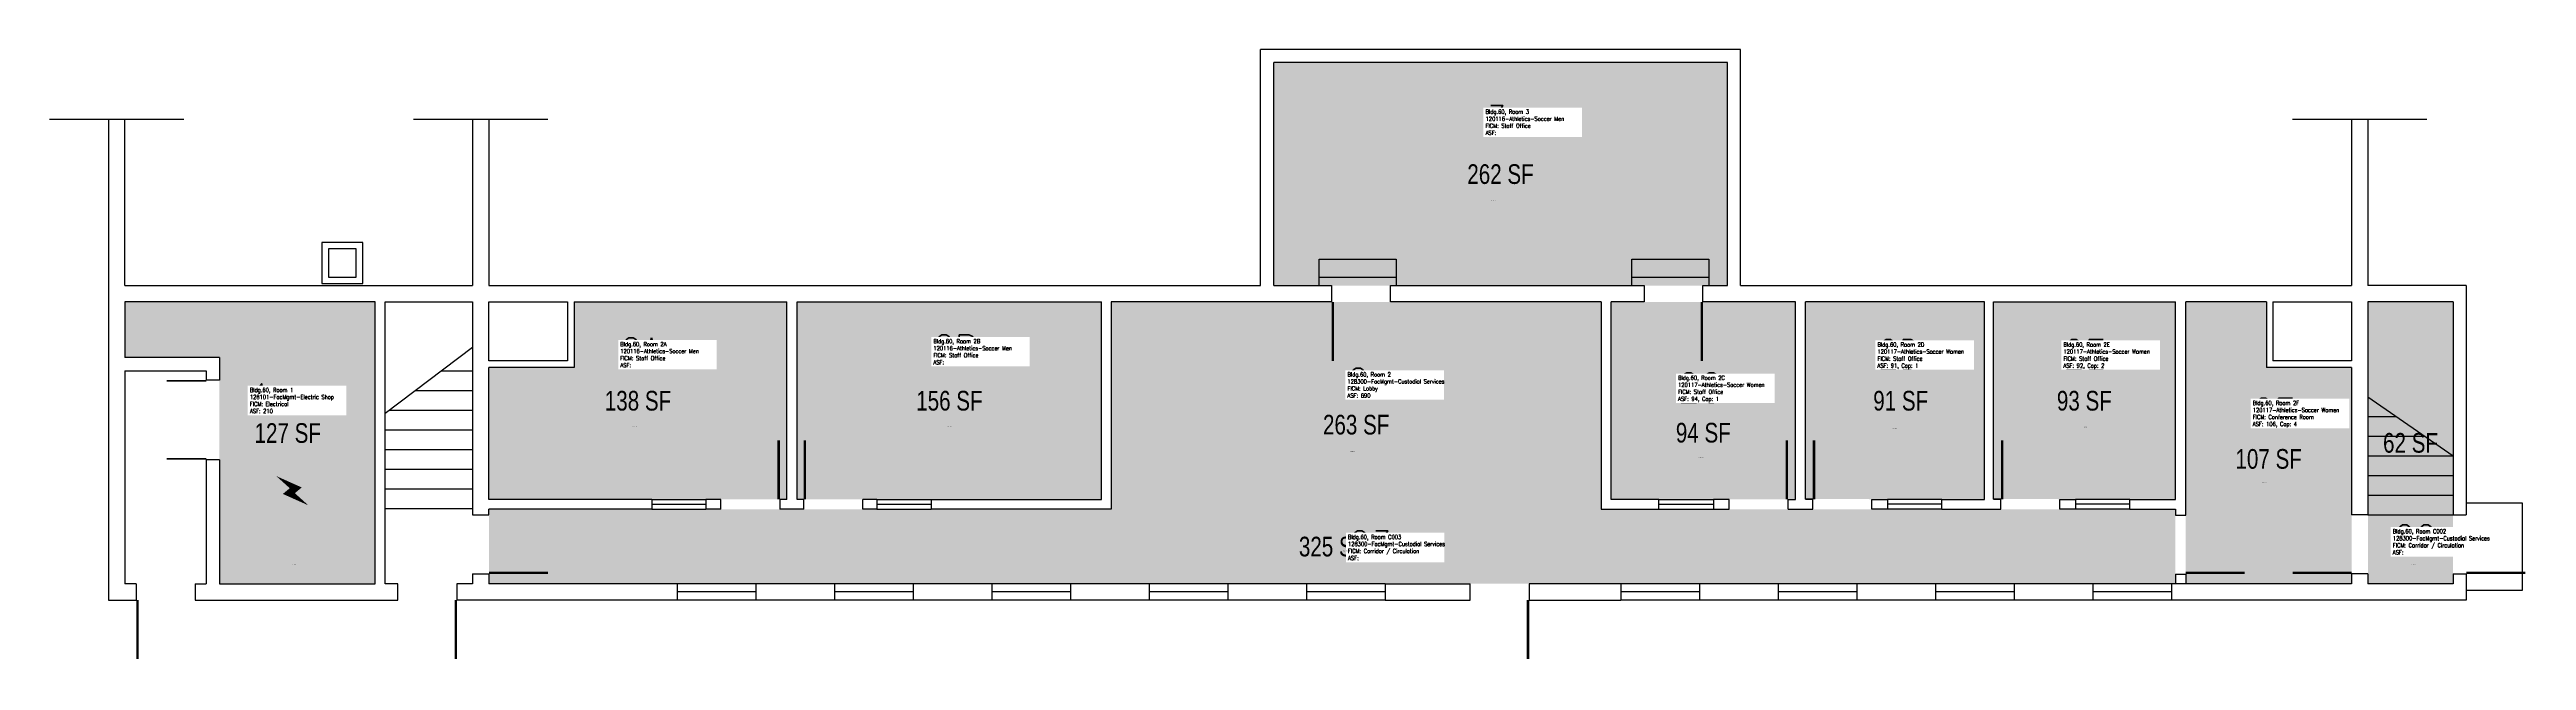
# Model space of a CAD drawing. Header units: inches. Extents: x 0 to 1743, y 0 to 2570.
# Drawn here: x 231 to 1743, y 2197 to 2570 of the extents above; entities outside this region: 2.
import ezdxf
from ezdxf.enums import TextEntityAlignment as Align

# ---------------------------------------------------------------- set-up
doc = ezdxf.new("R2010")
doc.units = ezdxf.units.IN
doc.header["$LTSCALE"] = 10
doc.header["$MEASUREMENT"] = 0
doc.layers.get('0').update_dxf_attribs({"linetype": 'CONTINUOUS'})
for name, color, linetype in [('A-DOOR', 2, 'CONTINUOUS'), ('A-FLOR', 3, 'CONTINUOUS'), ('A-GLAZ', 1, 'CONTINUOUS'), ('A-GLAZ-SILL', 2, 'CONTINUOUS'), ('A-IDEN-ICON', 4, 'CONTINUOUS'), ('A-IDEN-RNUM', 7, 'CONTINUOUS'), ('A-IDEN-SNUM', 4, 'CONTINUOUS'), ('A-IDEN-VNUM', 4, 'CONTINUOUS'), ('A-WALL', 5, 'CONTINUOUS'), ('AREA-TEXT', 3, 'CONTINUOUS'), ('Rooms-Category-Color', 7, 'CONTINUOUS'), ('Rooms-College-Color', 7, 'CONTINUOUS'), ('Rooms-Department-Color', 7, 'CONTINUOUS'), ('Rooms-Division-Color', 7, 'CONTINUOUS'), ('Rooms-Information', 7, 'CONTINUOUS')]:
    doc.layers.add(name, color=color, linetype=linetype)
doc.styles.add('AREA', font='arial.ttf', dxfattribs={"width": 0.75, "height": 12})
doc.styles.add('ROOMSNUMBER', font='txt', dxfattribs={"height": 0.03})
doc.styles.add('ROOMVNUMBER', font='simplex.shx', dxfattribs={"width": 0.85})

# ---------------------------------------------------------------- blocks, each defined once
blk = doc.blocks.new('CPELECT')
at = {"color": 0, "linetype": 'ByBlock'}
blk.add_lwpolyline([(0.062, 0.063, 0, 0.03, 0), (0.01, -0.017, 0.03, 0.03, 0), (-0.01, 0.007, 0.03, 0, 0), (-0.062, -0.073, 0.03, 0, 0)], format="xyseb", dxfattribs=at)

msp = doc.modelspace()

# ---------------------------------------------------------------- hatches: boundary and pattern name
at = {"layer": 'Rooms-Category-Color', "true_color": 0xfa9ba3}
for points in [[(978.1, 2562), (978.1, 2426), (1255, 2426), (1255, 2562)], [(551, 2416), (680.9, 2416), (680.9, 2295.5), (499, 2295.5), (499, 2376), (551, 2376)], [(687.2, 2295.5), (687.2, 2416), (873, 2416), (873, 2295.5)], [(1184, 2416), (1296.5, 2416), (1296.5, 2295.5), (1184, 2295.5)], [(1302.6, 2295.7), (1302.6, 2416), (1411.9, 2416), (1411.9, 2295.5)], [(1528.5, 2295.5), (1417.4, 2295.7), (1417.4, 2416), (1528.5, 2416)], [(1534.8, 2416), (1584, 2416), (1584, 2376), (1636, 2376), (1636, 2244), (1534.8, 2244)]]:
    msp.add_hatch(color=241, dxfattribs=at).paths.add_polyline_path(points)
at = {"layer": 'Rooms-Category-Color', "true_color": 0xadadad}
for points in [[(276.8, 2416), (429.6, 2416), (429.6, 2244), (334.5, 2244), (334.5, 2382), (276.8, 2382)], [(878.9, 2416), (1178, 2416), (1178, 2289.5), (878.9, 2289.5)], [(1646, 2244), (1698, 2244), (1698, 2365), (1698, 2385), (1698, 2416), (1646, 2416)], [(1528.5, 2244), (499, 2244), (499, 2289.5), (1528.5, 2289.5)]]:
    msp.add_hatch(color=253, dxfattribs=at).paths.add_polyline_path(points)
at = {"layer": 'Rooms-College-Color', "true_color": 0xadadad}
for points in [[(978.1, 2562), (978.1, 2426), (1255, 2426), (1255, 2562)], [(551, 2416), (680.9, 2416), (680.9, 2295.5), (499, 2295.5), (499, 2376), (551, 2376)], [(687.2, 2295.5), (687.2, 2416), (873, 2416), (873, 2295.5)], [(1646, 2244), (1698, 2244), (1698, 2365), (1698, 2385), (1698, 2416), (1646, 2416)], [(1528.5, 2244), (499, 2244), (499, 2289.5), (1528.5, 2289.5)]]:
    msp.add_hatch(color=253, dxfattribs=at).paths.add_polyline_path(points)
at = {"layer": 'Rooms-College-Color', "true_color": 0xffe090}
for points in [[(276.8, 2416), (429.6, 2416), (429.6, 2244), (334.5, 2244), (334.5, 2382), (276.8, 2382)], [(1184, 2416), (1296.5, 2416), (1296.5, 2295.5), (1184, 2295.5)], [(1302.6, 2295.7), (1302.6, 2416), (1411.9, 2416), (1411.9, 2295.5)], [(1528.5, 2295.5), (1417.4, 2295.7), (1417.4, 2416), (1528.5, 2416)], [(1534.8, 2416), (1584, 2416), (1584, 2376), (1636, 2376), (1636, 2244), (1534.8, 2244)]]:
    msp.add_hatch(color=41, dxfattribs=at).paths.add_polyline_path(points)
at = {"layer": 'Rooms-College-Color', "true_color": 0x80bc67}
msp.add_hatch(color=83, dxfattribs=at).paths.add_polyline_path([(878.9, 2416), (1178, 2416), (1178, 2289.5), (878.9, 2289.5)])
at = {"layer": 'Rooms-Department-Color', "true_color": 0x604aed}
for points in [[(978.1, 2562), (978.1, 2426), (1255, 2426), (1255, 2562)], [(551, 2416), (680.9, 2416), (680.9, 2295.5), (499, 2295.5), (499, 2376), (551, 2376)], [(687.2, 2295.5), (687.2, 2416), (873, 2416), (873, 2295.5)], [(1184, 2416), (1296.5, 2416), (1296.5, 2295.5), (1184, 2295.5)], [(1302.6, 2295.7), (1302.6, 2416), (1411.9, 2416), (1411.9, 2295.5)], [(1528.5, 2295.5), (1417.4, 2295.7), (1417.4, 2416), (1528.5, 2416)], [(1534.8, 2416), (1584, 2416), (1584, 2376), (1636, 2376), (1636, 2244), (1534.8, 2244)]]:
    msp.add_hatch(color=173, dxfattribs=at).paths.add_polyline_path(points)
at = {"layer": 'Rooms-Department-Color', "true_color": 0xacacac}
for points in [[(276.8, 2416), (429.6, 2416), (429.6, 2244), (334.5, 2244), (334.5, 2382), (276.8, 2382)], [(878.9, 2416), (1178, 2416), (1178, 2289.5), (878.9, 2289.5)], [(1646, 2244), (1698, 2244), (1698, 2365), (1698, 2385), (1698, 2416), (1646, 2416)], [(1528.5, 2244), (499, 2244), (499, 2289.5), (1528.5, 2289.5)]]:
    msp.add_hatch(color=253, dxfattribs=at).paths.add_polyline_path(points)
at = {"layer": 'Rooms-Division-Color', "true_color": 0x604aed}
for points in [[(978.1, 2562), (978.1, 2426), (1255, 2426), (1255, 2562)], [(551, 2416), (680.9, 2416), (680.9, 2295.5), (499, 2295.5), (499, 2376), (551, 2376)], [(687.2, 2295.5), (687.2, 2416), (873, 2416), (873, 2295.5)], [(1184, 2416), (1296.5, 2416), (1296.5, 2295.5), (1184, 2295.5)], [(1302.6, 2295.7), (1302.6, 2416), (1411.9, 2416), (1411.9, 2295.5)], [(1528.5, 2295.5), (1417.4, 2295.7), (1417.4, 2416), (1528.5, 2416)], [(1534.8, 2416), (1584, 2416), (1584, 2376), (1636, 2376), (1636, 2244), (1534.8, 2244)]]:
    msp.add_hatch(color=173, dxfattribs=at).paths.add_polyline_path(points)
at = {"layer": 'Rooms-Division-Color', "true_color": 0xadadad}
for points in [[(276.8, 2416), (429.6, 2416), (429.6, 2244), (334.5, 2244), (334.5, 2382), (276.8, 2382)], [(878.9, 2416), (1178, 2416), (1178, 2289.5), (878.9, 2289.5)], [(1646, 2244), (1698, 2244), (1698, 2365), (1698, 2385), (1698, 2416), (1646, 2416)], [(1528.5, 2244), (499, 2244), (499, 2289.5), (1528.5, 2289.5)]]:
    msp.add_hatch(color=253, dxfattribs=at).paths.add_polyline_path(points)

# ---------------------------------------------------------------- linework, layer by layer
at = {"layer": 'A-DOOR', "elevation": 0}
for points in [[(1014.1, 2416, 1.5, 1.5, 0), (1014.1, 2380, 0, 0, 0), (1013.4, 2380, 0, 0, 0.414214), (1049.4, 2416, 0, 0, 0.414214)], [(1239.4, 2416, 1.5, 1.5, 0), (1239.4, 2380, 0, 0, 0), (1240.2, 2380, 0, 0, -0.414214), (1204.2, 2416, 0, 0, -0.414214)], [(326.5, 2367.8, 1.01, 1.01, 0), (302.3, 2367.8, 0, 0, 0), (302.3, 2368.3, 0, 0, 0.414214), (326.5, 2344, 0, 0, 0.414214)], [(326.5, 2320.2, 1.01, 1.01, 0), (302.3, 2320.2, 0, 0, 0), (302.3, 2319.7, 0, 0, -0.414214), (326.5, 2344, 0, 0, -0.414214)], [(326.5, 2320.2, 1.01, 1.01, 0), (302.3, 2320.2, 0, 0, 0), (302.3, 2319.7, 0, 0, -0.414214), (326.5, 2344, 0, 0, -0.414214)], [(499, 2250.7, 1.5, 1.5, 0), (535, 2250.7, 0, 0, 0), (535, 2250, 0, 0, 0.414214), (499, 2286, 0, 0, 0.414214)], [(1534.8, 2250.7, 1.5, 1.5, 0), (1570.8, 2250.7, 0, 0, 0), (1570.8, 2250, 0, 0, 0.414214), (1534.8, 2286, 0, 0, 0.414214)], [(1636, 2250.7, 1.5, 1.5, 0), (1600, 2250.7, 0, 0, 0), (1600, 2250, 0, 0, -0.414214), (1636, 2286, 0, 0, -0.414214)], [(1706, 2250.7, 1.5, 1.5, 0), (1742, 2250.7, 0, 0, 0), (1742, 2250, 0, 0, 0.414214), (1706, 2286, 0, 0, 0.414214)], [(284.5, 2234, 1.5, 1.5, 0), (284.5, 2198, 0, 0, 0), (283.7, 2198, 0, 0, 0.414214), (319.7, 2234, 0, 0, 0.414214)], [(478.8, 2234, 1.5, 1.5, 0), (478.8, 2198, 0, 0, 0), (479.5, 2198, 0, 0, -0.414214), (443.5, 2234, 0, 0, -0.414214)], [(1133.3, 2234, 1.5, 1.5, 0), (1133.3, 2198, 0, 0, 0), (1134, 2198, 0, 0, -0.414214), (1098, 2234, 0, 0, -0.414214)]]:
    msp.add_lwpolyline(points, format="xyseb", dxfattribs=at)
at = {"layer": 'A-DOOR'}
for points in [[(675.9, 2295.5, 1.5, 1.5, 0), (675.9, 2331.5, 0, 0, 0), (676.6, 2331.5, 0, 0, 0.414214), (640.6, 2295.5, 0, 0, 0.414214)], [(691.9, 2295.5, 1.5, 1.5, 0), (691.9, 2331.5, 0, 0, 0), (691.2, 2331.5, 0, 0, -0.414214), (727.2, 2295.5, 0, 0, -0.414214)], [(1291.3, 2295.5, 1.5, 1.5, 0), (1291.3, 2331.5, 0, 0, 0), (1292, 2331.5, 0, 0, 0.414214), (1256, 2295.5, 0, 0, 0.414214)], [(1307.9, 2295.5, 1.5, 1.5, 0), (1307.9, 2331.5, 0, 0, 0), (1307.1, 2331.5, 0, 0, -0.414214), (1343.1, 2295.5, 0, 0, -0.414214)], [(1422.7, 2295.5, 1.5, 1.5, 0), (1422.7, 2331.5, 0, 0, 0), (1421.9, 2331.5, 0, 0, -0.414214), (1457.9, 2295.5, 0, 0, -0.414214)]]:
    msp.add_lwpolyline(points, format="xyseb", dxfattribs=at)
at = {"layer": 'A-FLOR'}
for p, q in [((1005.9, 2426), (1005.9, 2442)), ((1005.9, 2442), (1052.9, 2442)), ((1052.9, 2442), (1052.9, 2426, 0)), ((1196.6, 2426), (1196.6, 2442)), ((1196.6, 2442), (1243.6, 2442)), ((1243.6, 2442), (1243.6, 2426, 0)), ((1005.9, 2431), (1052.9, 2431)), ((1196.6, 2431), (1243.6, 2431)), ((435.6, 2348.2, 0), (489, 2388.4, 0)), ((469.8, 2374, 0), (489, 2374, 0)), ((453.9, 2362, 0), (489, 2362, 0)), ((438, 2350, 0), (489, 2350, 0)), ((1698, 2321.9, 0), (1646, 2357.9, 0)), ((1663.3, 2345.9, 0), (1646, 2345.9, 0)), ((435.6, 2338, 0), (489, 2338, 0)), ((1680.7, 2333.9, 0), (1646, 2333.9, 0)), ((435.6, 2326, 0), (489, 2326, 0)), ((435.6, 2314, 0), (489, 2314, 0)), ((1698, 2321.9, 0), (1646, 2321.9, 0)), ((435.6, 2302, 0), (489, 2302, 0)), ((1698, 2309.9, 0), (1646, 2309.9, 0)), ((435.6, 2290, 0), (489, 2290, 0)), ((1698, 2297.9, 0), (1646, 2297.9, 0)), ((1698, 2285.9, 0), (1646, 2285.9, 0)), ((1740.3, 2293.2, 0), (1706, 2293.2, 0)), ((1740.3, 2240, 0), (1740.3, 2293.2, 0)), ((1706, 2240, 0), (1740.3, 2240, 0))]:
    msp.add_line(p, q, dxfattribs=at)
at = {"layer": 'A-GLAZ'}
for p, q in [((598.5, 2292.5), (631.5, 2292.5)), ((735.8, 2292.5), (769, 2292.5)), ((1213.2, 2292.5), (1246.5, 2292.5)), ((1385.9, 2292.5), (1352.7, 2292.5)), ((1500.7, 2292.5), (1467.5, 2292.5)), ((662, 2239, 0), (614, 2239, 0)), ((758, 2239, 0), (710, 2239, 0)), ((854, 2239, 0), (806, 2239, 0)), ((950, 2239, 0), (902, 2239, 0)), ((1046, 2239, 0), (998, 2239, 0)), ((1238, 2239, 0), (1190, 2239, 0)), ((1334, 2239, 0), (1286, 2239, 0)), ((1430, 2239, 0), (1382, 2239, 0)), ((1526, 2239, 0), (1478, 2239, 0))]:
    msp.add_line(p, q, dxfattribs=at)
at = {"layer": 'A-GLAZ-SILL'}
for p, q in [((598.5, 2295.5), (631.5, 2295.5)), ((598.5, 2289.5), (631.5, 2289.5)), ((735.8, 2295.5), (769, 2295.5)), ((735.8, 2289.5), (769, 2289.5)), ((1213.2, 2295.5), (1246.5, 2295.5)), ((1213.2, 2289.5), (1246.5, 2289.5)), ((1385.9, 2295.5), (1352.7, 2295.5)), ((1385.9, 2289.5), (1352.7, 2289.5)), ((1500.7, 2295.5), (1467.5, 2295.5)), ((1500.7, 2289.5), (1467.5, 2289.5)), ((662, 2244, 0), (614, 2244, 0)), ((758, 2244, 0), (710, 2244, 0)), ((854, 2244, 0), (806, 2244, 0)), ((950, 2244, 0), (902, 2244, 0)), ((1046, 2244, 0), (998, 2244, 0)), ((1238, 2244, 0), (1190, 2244, 0)), ((1334, 2244, 0), (1286, 2244, 0)), ((1430, 2244, 0), (1382, 2244, 0)), ((1526, 2244, 0), (1478, 2244, 0)), ((662, 2234, 0), (614, 2234, 0)), ((758, 2234, 0), (710, 2234, 0)), ((854, 2234, 0), (806, 2234, 0)), ((950, 2234, 0), (902, 2234, 0)), ((1046, 2234, 0), (998, 2234, 0)), ((1238, 2234, 0), (1190, 2234, 0)), ((1334, 2234, 0), (1286, 2234, 0)), ((1430, 2234, 0), (1382, 2234, 0)), ((1526, 2234, 0), (1478, 2234, 0))]:
    msp.add_line(p, q, dxfattribs=at)
at = {"layer": 'A-WALL'}
for p, q in [((970, 2426, 0), (970, 2570, 0)), ((1263.1, 2570, 0), (970, 2570, 0)), ((978.1, 2426, 0), (978.1, 2562, 0)), ((1255, 2562, 0), (978.1, 2562, 0)), ((1255, 2426, 0), (1255, 2562, 0)), ((1263.1, 2426, 0), (1263.1, 2570, 0)), ((312.8, 2527.4, 0), (230.8, 2527.4, 0)), ((266.8, 2527.4, 0), (266.8, 2234, 0)), ((276.8, 2426, 0), (276.8, 2527.4, 0)), ((276.8, 2426, 0), (276.8, 2527.4, 0)), ((535, 2527.4, 0), (453, 2527.4, 0)), ((489, 2527.4, 0), (489, 2426, 0)), ((499, 2527.4, 0), (499, 2426, 0)), ((1682, 2527.4, 0), (1600, 2527.4, 0)), ((1636, 2527.4, 0), (1636, 2426, 0)), ((1646, 2527.4, 0), (1646, 2426, 0)), ((276.8, 2426, 0), (489, 2426, 0)), ((499, 2426, 0), (970, 2426, 0)), ((978.1, 2426, 0), (1013.3, 2426, 0)), ((1013.3, 2426, 0), (1013.3, 2416, 0)), ((1049.4, 2416, 0), (1049.4, 2426, 0)), ((1049.4, 2426, 0), (1204.2, 2426, 0)), ((1204.2, 2426, 0), (1204.2, 2416, 0)), ((1240, 2416, 0), (1240, 2426, 0)), ((1240, 2426, 0), (1255, 2426, 0)), ((1263.1, 2426, 0), (1636, 2426, 0)), ((1706, 2426, 0), (1646, 2426, 0)), ((1706, 2426, 0), (1706, 2286, 0)), ((429.6, 2416, 0), (276.8, 2416, 0)), ((276.8, 2416, 0), (276.8, 2382, 0)), ((429.6, 2244, 0), (429.6, 2416, 0)), ((435.6, 2244, 0), (435.6, 2416, 0)), ((435.6, 2416, 0), (489, 2416, 0)), ((489, 2416, 0), (489, 2286, 0)), ((499, 2380, 0), (499, 2416, 0)), ((499, 2416, 0), (547, 2416, 0)), ((547, 2416, 0), (547, 2380, 0)), ((551, 2416, 0), (551, 2376, 0)), ((551, 2416, 0), (680.9, 2416, 0)), ((680.9, 2295.5), (680.9, 2416, 0)), ((687.2, 2295.5), (687.2, 2416, 0)), ((687.2, 2416, 0), (873, 2416, 0)), ((873, 2295.5), (873, 2416, 0)), ((878.9, 2416), (878.9, 2289.5)), ((1013.3, 2416, 0), (878.9, 2416)), ((1178, 2416, 0), (1049.4, 2416, 0)), ((1178, 2416), (1178, 2289.5)), ((1204.2, 2416, 0), (1184, 2416, 0)), ((1184, 2295.5, 0), (1184, 2416, 0)), ((1296.5, 2416, 0), (1240, 2416, 0)), ((1296.5, 2295.5), (1296.5, 2416, 0)), ((1302.6, 2295.7), (1302.6, 2416, 0)), ((1411.9, 2416, 0), (1302.6, 2416, 0)), ((1411.9, 2295.5), (1411.9, 2416, 0)), ((1417.4, 2295.7), (1417.4, 2416, 0)), ((1417.4, 2416, 0), (1528.5, 2416, 0)), ((1528.5, 2295.5), (1528.5, 2416, 0)), ((1534.8, 2285.9), (1534.8, 2416, 0)), ((1584, 2416, 0), (1534.8, 2416, 0)), ((1584, 2416, 0), (1584, 2376, 0)), ((1588, 2416, 0), (1588, 2380, 0)), ((1588, 2416, 0), (1636, 2416, 0)), ((1636, 2416, 0), (1636, 2380, 0)), ((1646, 2416, 0), (1646, 2286, 0)), ((1698, 2416, 0), (1646, 2416, 0)), ((1698, 2416, 0), (1698, 2385, 0)), ((1698, 2416, 0), (1698, 2286, 0)), ((334.5, 2382, 0), (276.8, 2382, 0)), ((276.8, 2374, 0), (276.8, 2244, 0)), ((276.8, 2374, 0), (326.5, 2374, 0)), ((326.5, 2374, 0), (326.5, 2368.3, 0)), ((326.5, 2374, 0), (326.5, 2368.3, 0)), ((334.5, 2382, 0), (334.5, 2368.3, 0)), ((334.5, 2382, 0), (334.5, 2368.3, 0)), ((547, 2380, 0), (499, 2380, 0)), ((551, 2376, 0), (499, 2376, 0)), ((499, 2295.5, 0), (499, 2376, 0)), ((1636, 2376, 0), (1584, 2376, 0)), ((1636, 2380, 0), (1588, 2380, 0)), ((1636, 2376, 0), (1636, 2286, 0)), ((334.5, 2368.3, 0), (326.5, 2368.3, 0)), ((334.5, 2368.3, 0), (326.5, 2368.3, 0)), ((334.5, 2319.7, 0), (326.5, 2319.7, 0)), ((334.5, 2319.7, 0), (326.5, 2319.7, 0)), ((326.5, 2319.7, 0), (326.5, 2244, 0)), ((334.5, 2319.7, 0), (334.5, 2244, 0)), ((489, 2286, 0), (499, 2286, 0)), ((598.5, 2295.5), (499, 2295.5, 0)), ((598.5, 2289.5), (499, 2289.5, 0)), ((499, 2286, 0), (499, 2289.5, 0)), ((598.5, 2295.5), (598.5, 2289.5)), ((640.6, 2295.5), (631.5, 2295.5)), ((631.5, 2295.5), (631.5, 2289.5)), ((640.6, 2289.5), (631.5, 2289.5)), ((640.6, 2289.5), (640.6, 2295.5)), ((676.6, 2295.5), (676.6, 2289.5)), ((680.9, 2295.5), (676.6, 2295.5)), ((691.2, 2289.5), (676.6, 2289.5)), ((691.2, 2295.5), (687.2, 2295.5)), ((691.2, 2289.5), (691.2, 2295.5)), ((735.8, 2295.5), (727.2, 2295.5)), ((727.2, 2289.5), (727.2, 2295.5)), ((735.8, 2289.5), (727.2, 2289.5)), ((735.8, 2295.5), (735.8, 2289.5)), ((769, 2295.5), (769, 2289.5)), ((769, 2295.5), (873, 2295.5)), ((878.9, 2289.5), (769, 2289.5)), ((1178, 2289.5), (1256, 2289.5)), ((1178, 2289.5), (1213.2, 2289.5)), ((1213.2, 2295.5), (1184, 2295.5, 0)), ((1213.2, 2289.5), (1213.2, 2295.5)), ((1246.2, 2289.5), (1256, 2289.5)), ((1246.5, 2295.5), (1246.5, 2289.5)), ((1256, 2295.5), (1246.5, 2295.5)), ((1256, 2289.5), (1256, 2295.5)), ((1292, 2289.5), (1292, 2295.5)), ((1292, 2295.5), (1296.5, 2295.5)), ((1292, 2289.5), (1307.1, 2289.5)), ((1307.1, 2295.7), (1302.6, 2295.7)), ((1307.1, 2295.5), (1302.6, 2295.5)), ((1307.1, 2289.5), (1307.1, 2295.7)), ((1307.1, 2289.5), (1307.1, 2295.5)), ((1343.1, 2289.5), (1343.1, 2295.5)), ((1343.1, 2295.5), (1352.7, 2295.5)), ((1352.9, 2289.5), (1343.1, 2289.5)), ((1352.7, 2295.5), (1352.7, 2289.5)), ((1385.9, 2289.5), (1385.9, 2295.5)), ((1385.9, 2295.5), (1411.9, 2295.5)), ((1385.9, 2289.5), (1421.9, 2289.5)), ((1421.9, 2295.7), (1417.4, 2295.7)), ((1421.9, 2295.5), (1417.4, 2295.5)), ((1421.9, 2289.5), (1421.9, 2295.7)), ((1421.9, 2289.5), (1421.9, 2295.5)), ((1457.9, 2289.5), (1457.9, 2295.5)), ((1457.9, 2295.5), (1467.5, 2295.5)), ((1467.7, 2289.5), (1457.9, 2289.5)), ((1467.5, 2295.5), (1467.5, 2289.5)), ((1500.7, 2289.5), (1500.7, 2295.5)), ((1500.7, 2295.5), (1528.5, 2295.5)), ((1500.7, 2289.5), (1528.5, 2289.5)), ((1528.5, 2289.5), (1528.5, 2285.9)), ((1528.5, 2285.9), (1534.8, 2285.9)), ((1646, 2286, 0), (1636, 2286, 0)), ((1698, 2286, 0), (1706, 2286, 0)), ((283.7, 2244, 0), (276.8, 2244, 0)), ((283.7, 2244, 0), (283.7, 2234, 0)), ((319.7, 2244, 0), (319.7, 2234, 0)), ((319.7, 2244, 0), (326.5, 2244, 0)), ((334.5, 2244, 0), (429.6, 2244, 0)), ((443.5, 2244, 0), (435.6, 2244, 0)), ((443.5, 2234, 0), (443.5, 2244, 0)), ((479.5, 2244, 0), (479.5, 2234, 0)), ((489, 2244, 0), (479.5, 2244, 0)), ((489, 2244, 0), (479.5, 2244, 0)), ((479.5, 2244, 0), (479.5, 2234, 0)), ((489, 2250, 0), (489, 2244, 0)), ((489, 2250, 0), (499, 2250, 0)), ((489, 2250, 0), (499, 2250, 0)), ((489, 2250, 0), (489, 2244, 0)), ((499, 2250, 0), (499, 2244, 0)), ((499, 2250, 0), (499, 2244, 0)), ((614, 2244, 0), (499, 2244, 0)), ((614, 2244, 0), (614, 2234, 0)), ((662, 2244, 0), (662, 2234, 0)), ((710, 2244, 0), (662, 2244, 0)), ((710, 2244, 0), (710, 2234, 0)), ((758, 2244, 0), (758, 2234, 0)), ((806, 2244, 0), (758, 2244, 0)), ((806, 2244, 0), (806, 2234, 0)), ((902, 2244, 0), (854, 2244, 0)), ((854, 2244, 0), (854, 2234, 0)), ((902, 2244, 0), (902, 2234, 0)), ((950, 2244, 0), (950, 2234, 0)), ((998, 2244, 0), (950, 2244, 0)), ((998, 2244, 0), (998, 2234, 0)), ((1046, 2244, 0), (1046, 2234, 0)), ((1046, 2244, 0), (1098, 2244, 0)), ((1098, 2234, 0), (1098, 2244, 0)), ((1190, 2244, 0), (1134, 2244, 0)), ((1134, 2244, 0), (1134, 2234, 0)), ((1190, 2244, 0), (1190, 2234, 0)), ((1238, 2244, 0), (1238, 2234, 0)), ((1286, 2244, 0), (1238, 2244, 0)), ((1286, 2244, 0), (1286, 2234, 0)), ((1334, 2244, 0), (1334, 2234, 0)), ((1382, 2244, 0), (1334, 2244, 0)), ((1382, 2244, 0), (1382, 2234, 0)), ((1478, 2244, 0), (1430, 2244, 0)), ((1430, 2244, 0), (1430, 2234, 0)), ((1478, 2244, 0), (1478, 2234, 0)), ((1636, 2244, 0), (1526, 2244, 0)), ((1526, 2244, 0), (1526, 2234, 0)), ((1528.5, 2249.9), (1528.5, 2244, 0)), ((1528.5, 2249.9), (1534.8, 2249.9)), ((1534.8, 2249.9), (1534.8, 2244, 0)), ((1636, 2250, 0), (1636, 2244, 0)), ((1646, 2250, 0), (1636, 2250, 0)), ((1646, 2250, 0), (1646, 2244, 0)), ((1698, 2244, 0), (1646, 2244, 0)), ((1698, 2250, 0), (1698, 2244, 0)), ((1698, 2250, 0), (1706, 2250, 0)), ((1706, 2250, 0), (1706, 2234, 0)), ((266.8, 2234, 0), (283.7, 2234, 0)), ((319.7, 2234, 0), (443.5, 2234, 0)), ((614, 2234, 0), (479.5, 2234, 0)), ((489, 2234, 0), (486, 2234, 0)), ((489, 2234, 0), (486, 2234, 0)), ((710, 2234, 0), (662, 2234, 0)), ((806, 2234, 0), (758, 2234, 0)), ((902, 2234, 0), (854, 2234, 0)), ((998, 2234, 0), (950, 2234, 0)), ((1046, 2234, 0), (1098, 2234, 0)), ((1134, 2234, 0), (1190, 2234, 0)), ((1286, 2234, 0), (1238, 2234, 0)), ((1382, 2234, 0), (1334, 2234, 0)), ((1478, 2234, 0), (1430, 2234, 0)), ((1706, 2234, 0), (1526, 2234, 0)), ((0, 0), (1, 0)), ((0, 0), (1, 0))]:
    msp.add_line(p, q, dxfattribs=at)
for points in [[(397.1, 2427.2), (422, 2427.2), (422, 2452.3), (397.1, 2452.3)], [(401.1, 2431.2), (418, 2431.2), (418, 2448.3), (401.1, 2448.3)]]:
    msp.add_lwpolyline(points, close=True, dxfattribs=at)

# ---------------------------------------------------------------- block references
at = {"layer": 'A-IDEN-ICON', "xscale": 144, "yscale": 144, "zscale": 144, "rotation": 270.0000000044467}
msp.add_blockref('CPELECT', (379.7, 2300.8, 0), dxfattribs=at)

# ---------------------------------------------------------------- texts
at = {"layer": 'A-IDEN-RNUM', "style": 'ROOMSNUMBER'}
for s, p in [('0003-00', (1110.7, 2477.5, 8)), ('0002-A0', (586.3, 2340, 8)), ('0002-B0', (778.4, 2339.8, 8)), ('0002-D0', (1355.8, 2338.7, 8)), ('0002-E0', (1472.7, 2339.5, 8)), ('0002-00', (1024.9, 2324.5, 8)), ('0002-C0', (1237.4, 2320.7, 8)), ('0002-F0', (1581.6, 2305.4, 8)), ('0001-00', (378.7, 2255.8, 8)), ('C003-00', (1020.6, 2263.8, 8)), ('C002-00', (1672.3, 2255.8, 8))]:
    msp.add_text(s, height=0.36, dxfattribs=at).set_placement(p)
at = {"layer": 'A-IDEN-SNUM', "style": 'ROOMSNUMBER'}
for s, p in [('0600000300', (1110.7, 2477.5, 8)), ('06000002A0', (586.3, 2340, 8)), ('06000002B0', (778.4, 2339.8, 8)), ('06000002D0', (1355.8, 2338.7, 8)), ('06000002E0', (1472.7, 2339.5, 8)), ('0600000200', (1024.9, 2324.5, 8)), ('06000002C0', (1237.4, 2320.7, 8)), ('06000002F0', (1581.6, 2305.4, 8)), ('0600000100', (378.7, 2255.8, 8)), ('0600C00300', (1020.6, 2263.8, 8)), ('0600C00200', (1672.3, 2255.8, 8))]:
    msp.add_text(s, height=0.36, dxfattribs=at).set_placement(p)
at = {"layer": 'A-IDEN-VNUM', "style": 'ROOMVNUMBER', "width": 0.85}
for s, p in [('3', (1107.4, 2517.9, 0)), ('2A', (579.2, 2376.1, 0)), ('2B', (770.3, 2377.9, 0)), ('2D', (1346.6, 2375, 0)), ('2E', (1460.1, 2375, 0)), ('2', (1023.1, 2357.6, 0)), ('1', (353.1, 2348.1, 0)), ('2C', (1224.9, 2354.7, 0)), ('2F', (1575.7, 2339.3, 0)), ('C3', (1023.4, 2258.4, 0)), ('C2', (1661.2, 2261.9, 0))]:
    msp.add_text(s, height=18, dxfattribs=at).set_placement(p)
at = {"layer": 'AREA-TEXT', "style": 'AREA', "width": 0.75}
for s, p in [('262 SF', (1116.5, 2494)), ('138 SF', (590, 2355.7)), ('156 SF', (780.1, 2355.7)), ('91 SF', (1360.8, 2355.7)), ('93 SF', (1472.9, 2355.7)), ('263 SF', (1028.4, 2341.1)), ('127 SF', (376.2, 2336)), ('94 SF', (1240.3, 2336.2)), ('62 SF', (1672, 2330)), ('107 SF', (1585.4, 2320.2)), ('325 SF', (1013.7, 2266.7))]:
    msp.add_text(s, height=12, dxfattribs=at).set_placement(p, align=Align.MIDDLE_CENTER)

# ---------------------------------------------------------------- next in the draw order: texts
at = {"layer": 'Rooms-Information', "char_height": 2.571, "width": 57.6, "attachment_point": 7, "style": 'ROOMVNUMBER', "bg_fill": 3, "box_fill_scale": 1.5, "bg_fill_color": 256, "bg_fill_true_color": 13158600, "bg_fill_transparency": 0}
for s, insert in [('Bldg.60, Room 3^M^J120116-Athletics-Soccer Men^M^JFICM: Staff Office^M^JASF: ', (1107.4, 2517.9, 0)), ('Bldg.60, Room 2A^M^J120116-Athletics-Soccer Men^M^JFICM: Staff Office^M^JASF: ', (579.2, 2376.1, 0)), ('Bldg.60, Room 2B^M^J120116-Athletics-Soccer Men^M^JFICM: Staff Office^M^JASF: ', (770.3, 2377.9, 0)), ('Bldg.60, Room 2D^M^J120117-Athletics-Soccer Women^M^JFICM: Staff Office^M^JASF: 91, Cap: 1', (1346.6, 2375, 0)), ('Bldg.60, Room 2E^M^J120117-Athletics-Soccer Women^M^JFICM: Staff Office^M^JASF: 92, Cap: 2', (1460.1, 2375, 0)), ('Bldg.60, Room 2^M^J128300-FacMgmt-Custodial Services^M^JFICM: Lobby^M^JASF: 690', (1023.1, 2357.6, 0)), ('Bldg.60, Room 1^M^J128101-FacMgmt-Electric Shop^M^JFICM: Electrical^M^JASF: 210', (353.1, 2348.1, 0)), ('Bldg.60, Room 2C^M^J120117-Athletics-Soccer Women^M^JFICM: Staff Office^M^JASF: 94, Cap: 1', (1224.9, 2354.7, 0)), ('Bldg.60, Room 2F^M^J120117-Athletics-Soccer Women^M^JFICM: Conference Room^M^JASF: 106, Cap: 4', (1575.7, 2339.3, 0)), ('Bldg.60, Room C003^M^J128300-FacMgmt-Custodial Services^M^JFICM: Corridor / Circulation^M^JASF: ', (1023.4, 2258.4, 0)), ('Bldg.60, Room C002^M^J128300-FacMgmt-Custodial Services^M^JFICM: Corridor / Circulation^M^JASF: ', (1661.2, 2261.9, 0))]:
    msp.add_mtext(s, dxfattribs=dict(at, insert=insert))

doc.saveas('drawing.dxf')
